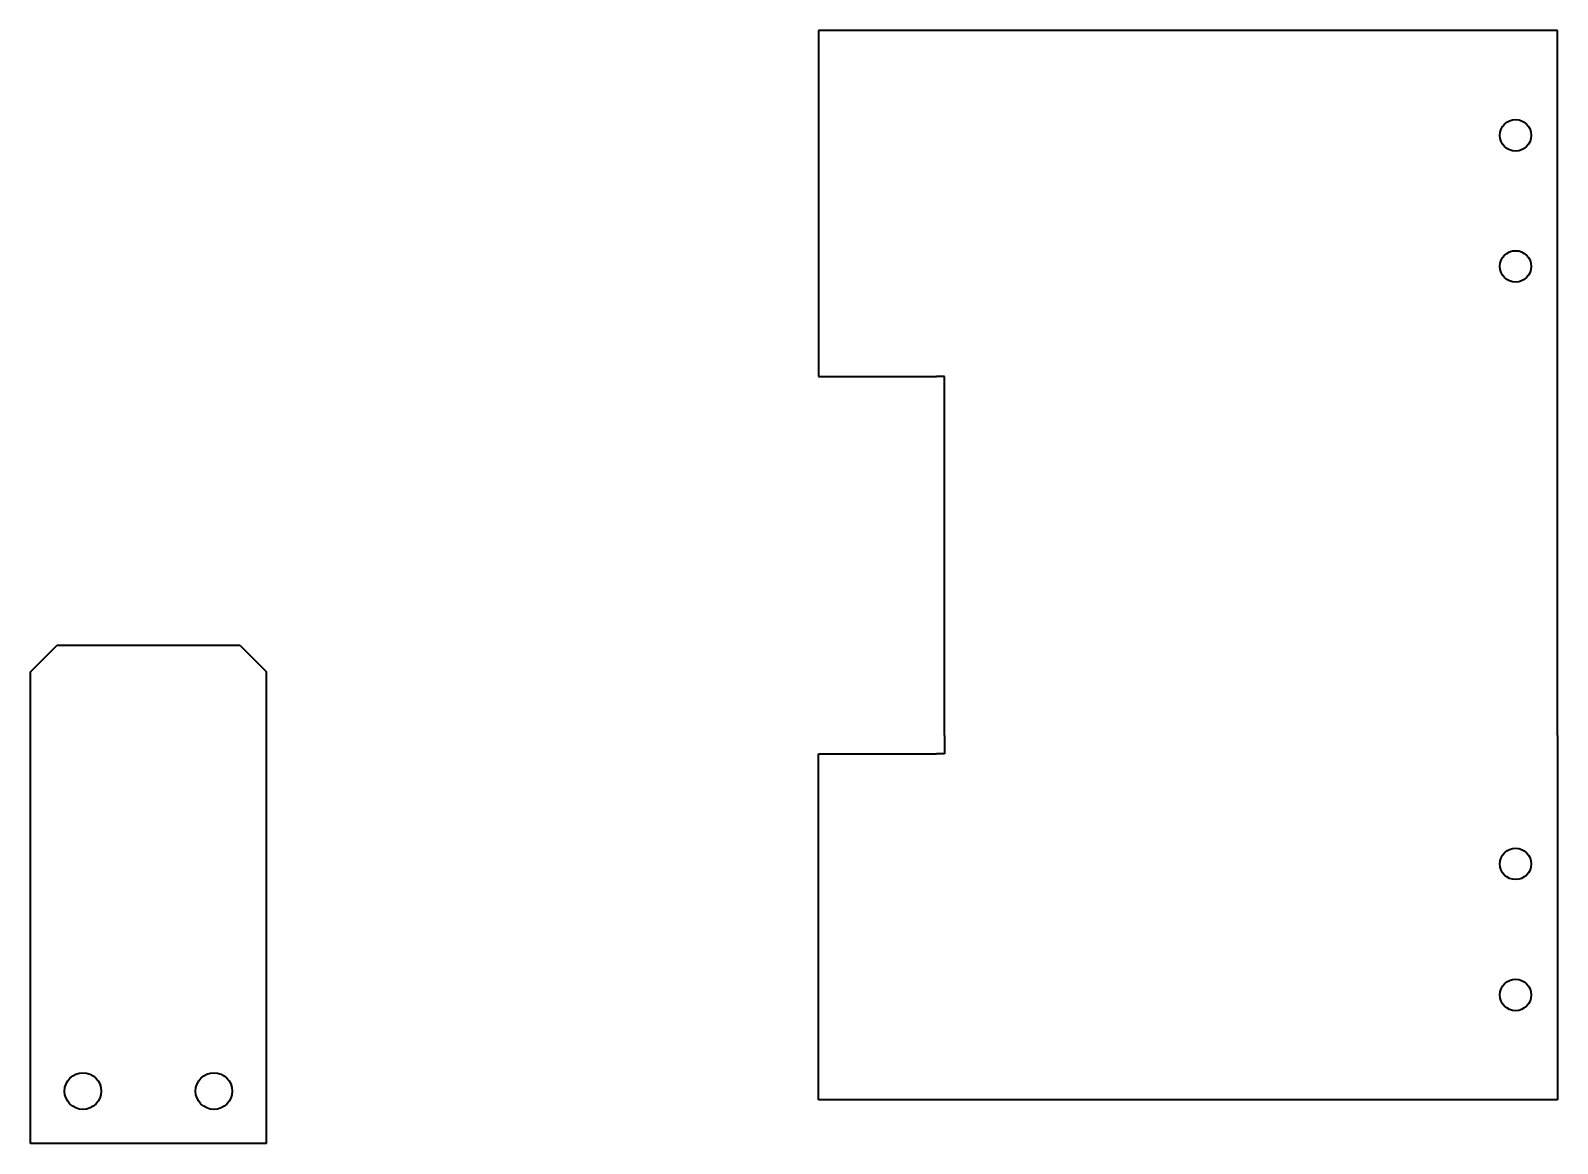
# Model space of a CAD drawing. Header units: inches. Extents: x 269 to 10986, y 1043 to 4337.
# Drawn here: x 416.6 to 708, y 2048.7 to 2261 of the extents above; entities that cross this region are included whole.
import ezdxf

# ---------------------------------------------------------------- set-up
doc = ezdxf.new("R2010")
doc.units = ezdxf.units.IN
doc.header["$MEASUREMENT"] = 0
doc.layers.add('粗实线', color=7, linetype='Continuous', lineweight=35)

msp = doc.modelspace()

# ---------------------------------------------------------------- linework, layer by layer
at = {"layer": '粗实线'}
for p, q in [((589.506, 2261.017), (567.006, 2261.017)), ((567.006, 2261.017), (567.006, 2195.017)), ((708.006, 2261.017), (589.506, 2261.017)), ((708.006, 2261.017), (590.006, 2261.017)), ((708.006, 2194.017), (708.006, 2261.017)), ((567.006, 2195.017), (589.506, 2195.017)), ((456.619, 2143.682), (421.619, 2143.682)), ((416.619, 2048.682), (416.619, 2138.682)), ((461.619, 2048.682), (461.619, 2138.682)), ((567.006, 2123.017), (589.506, 2123.017)), ((567.006, 2057.017), (567.006, 2123.017)), ((708.006, 2124.017), (708.006, 2057.017)), ((589.506, 2057.017), (567.006, 2057.017)), ((708.006, 2057.017), (589.506, 2057.017)), ((461.619, 2048.682), (416.619, 2048.682))]:
    msp.add_line(p, q, dxfattribs=at)
at = {"layer": '粗实线', "ltscale": 0.025}
for p, q in [((591.006, 2195.017), (589.506, 2195.017)), ((591.006, 2194.017), (591.006, 2195.017)), ((591.006, 2123.017), (589.506, 2123.017)), ((591.006, 2124.017), (591.006, 2123.017))]:
    msp.add_line(p, q, dxfattribs=at)
at = {"layer": '粗实线', "ltscale": 0.0625}
for p, q in [((591.006, 2126.517), (591.006, 2194.017)), ((708.006, 2126.517), (708.006, 2194.017)), ((591.006, 2126.517), (591.006, 2124.017)), ((708.006, 2126.517), (708.006, 2124.017))]:
    msp.add_line(p, q, dxfattribs=at)
at = {"layer": '粗实线', "ltscale": 0.176777}
for p, q in [((416.619, 2138.682), (421.619, 2143.682)), ((456.619, 2143.682), (461.619, 2138.682))]:
    msp.add_line(p, q, dxfattribs=at)
at = {"layer": '粗实线'}
for centre, radius in [((700.006, 2241.017), 3), ((700.006, 2216.017), 3), ((700.006, 2102.017), 3), ((700.006, 2077.017), 3), ((426.619, 2058.682), 3.5), ((451.619, 2058.682), 3.5)]:
    msp.add_circle(centre, radius, dxfattribs=at)

doc.saveas('drawing.dxf')
